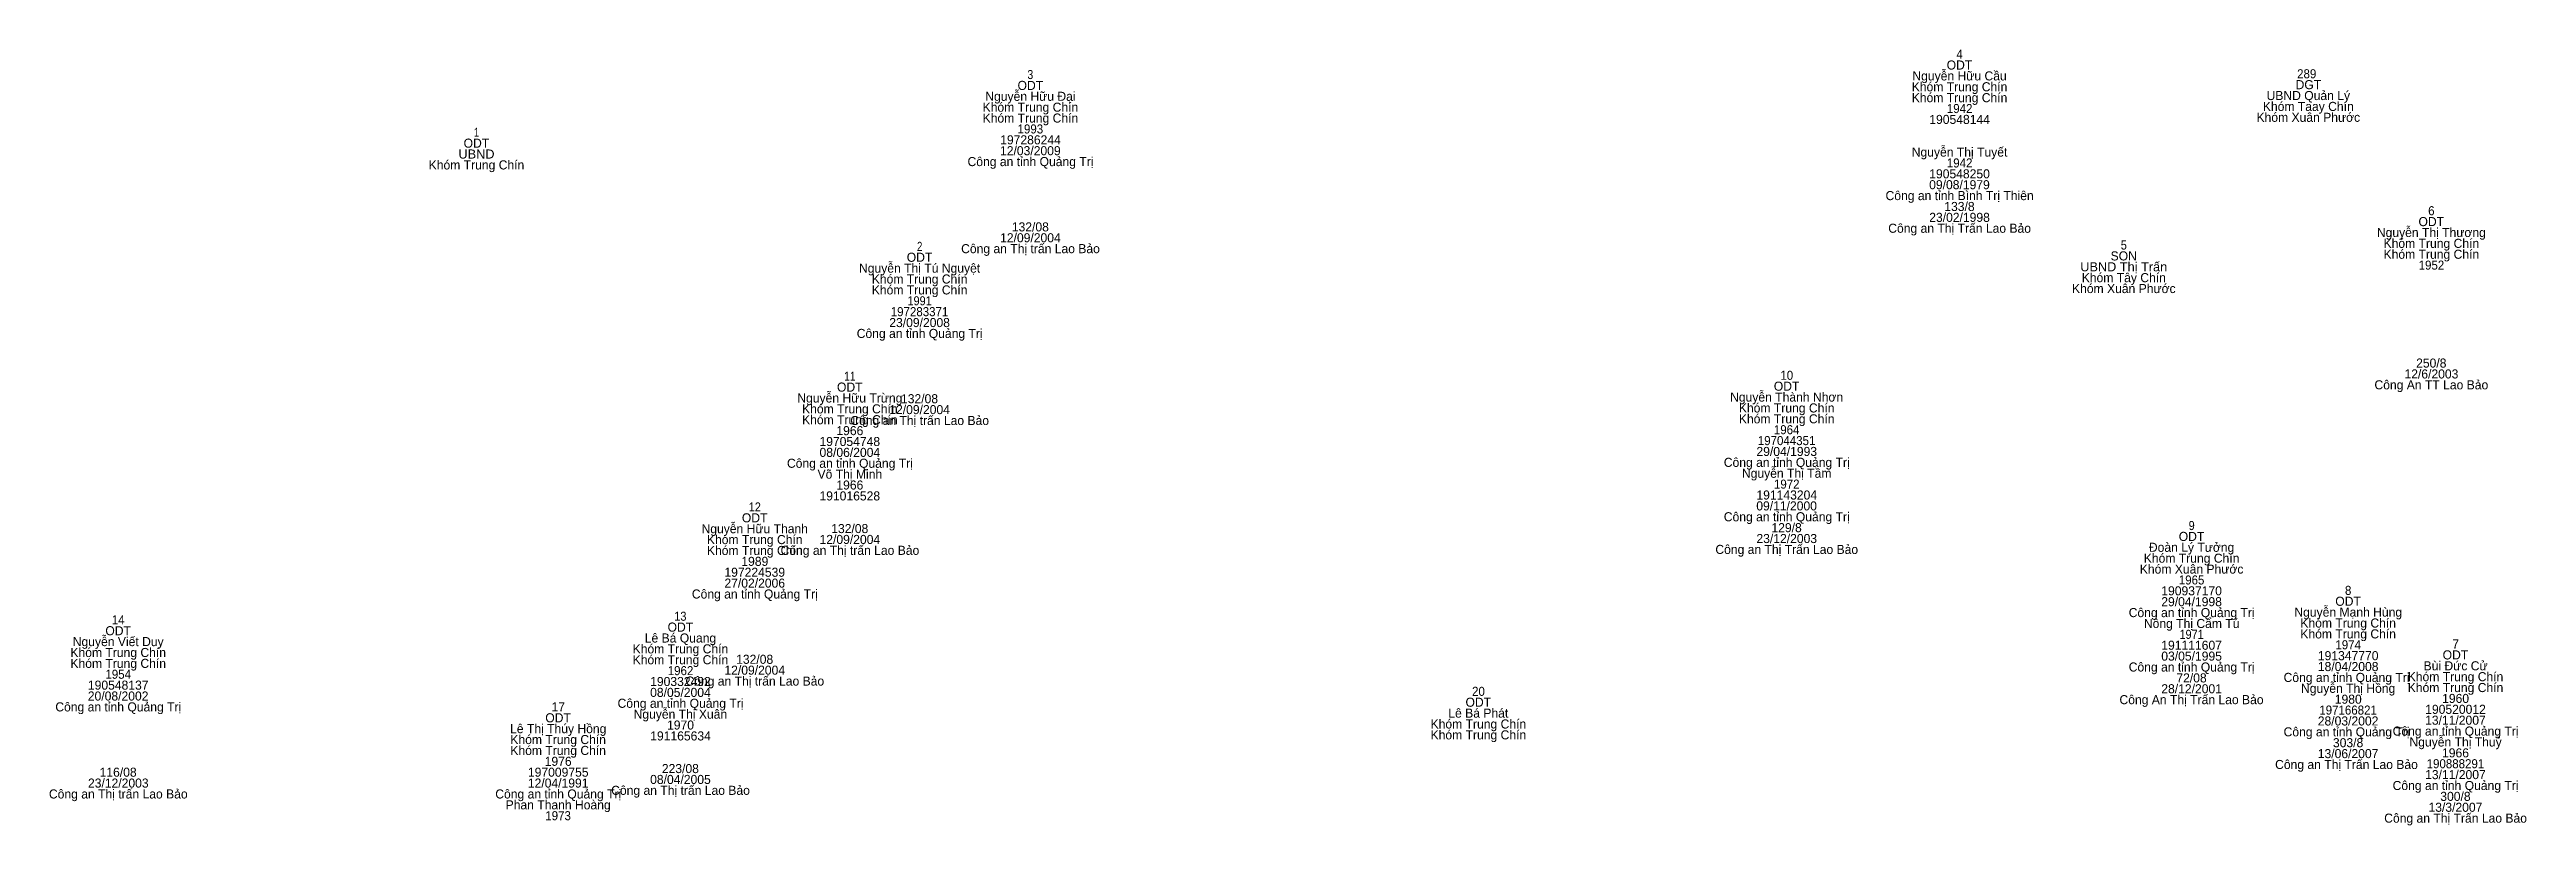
# Model space of a CAD drawing. Header units: metres. Extents: x 536461 to 537503, y 1836996 to 1837501.
# Drawn here: x 537335.6 to 537499.6, y 1837449.3 to 1837500.7 of the extents above; entities that cross this region are included whole.
import ezdxf
from ezdxf.enums import TextEntityAlignment as Align

# ---------------------------------------------------------------- set-up
doc = ezdxf.new("R2010")
doc.units = ezdxf.units.M
doc.header["$LTSCALE"] = 0.24
doc.layers.add('1', color=7, linetype='Continuous')

msp = doc.modelspace()

# ---------------------------------------------------------------- texts
at = {"layer": '1'}
for s, width, p in [('4', 0.9, (537462.09, 1837500.05)), ('3', 0.85, (537400.545, 1837498.7)), ('289 ', 0.95, (537485.19, 1837498.75)), ('1942', 0.95, (537462.095, 1837496.45)), ('1', 0.75, (537363.86, 1837494.88)), ('1993', 0.95, (537400.545, 1837495.1)), ('UBND', 1.05, (537363.86, 1837493.44)), ('1942', 0.95, (537462.095, 1837492.85)), ('6', 0.95, (537493.34, 1837489.69)), ('2', 0.8, (537393.215, 1837487.33)), ('5', 0.9, (537472.97, 1837487.42)), ('UBND Thị Trấn', 1.05, (537472.965, 1837485.98)), ('1952', 0.95, (537493.345, 1837486.09)), ('197283371', 0.95, (537393.205, 1837483.01)), ('1991', 0.9, (537393.21, 1837483.73)), ('11', 0.85, (537388.59, 1837478.74)), ('10', 0.95, (537450.645, 1837478.8)), ('1964', 0.95, (537450.64, 1837475.2)), ('197044351', 0.95, (537450.635, 1837474.48)), ('1972', 0.95, (537450.645, 1837471.6)), ('12', 0.9, (537382.295, 1837470.09)), ('9', 0.9, (537477.465, 1837468.86)), ('1965', 0.95, (537477.46, 1837465.26)), ('8', 0.95, (537487.83, 1837464.57)), ('14', 0.95, (537340.13, 1837462.62)), ('13', 0.9, (537377.365, 1837462.86)), ('1971', 0.9, (537477.46, 1837461.66)), ('1974', 0.95, (537487.83, 1837460.97)), ('1954', 0.95, (537340.13, 1837459.02)), ('1962', 0.95, (537377.375, 1837459.26)), ('20', 0.95, (537430.225, 1837457.89)), ('197166821', 0.95, (537487.825, 1837456.65)), ('190888291', 0.95, (537494.935, 1837453.1)), ('1973', 0.95, (537369.265, 1837449.66))]:
    msp.add_text(s, height=0.6, dxfattribs=dict(at, width=width)).set_placement(p, align=Align.CENTER)
for s, p in [('ODT', (537400.545, 1837497.98)), ('Khóm Trung Chín', (537462.09, 1837497.89)), ('Nguyễn Hữu Cầu', (537462.09, 1837498.61)), ('ODT', (537462.085, 1837499.33)), ('DGT', (537485.195, 1837498.03)), ('Khóm Trung Chín', (537400.55, 1837496.54)), ('Nguyễn Hữu Đại', (537400.55, 1837497.26)), ('Khóm Trung Chín', (537462.09, 1837497.17)), ('Khóm Taay Chín', (537485.19, 1837496.59)), ('UBND Quản Lý', (537485.19, 1837497.31)), ('Khóm Trung Chín', (537400.55, 1837495.82)), ('190548144', (537462.095, 1837495.73)), ('Khóm Xuân Phước', (537485.19, 1837495.87)), ('ODT', (537363.855, 1837494.16)), ('Công an tỉnh Quảng Trị', (537400.555, 1837492.94)), ('12/03/2009', (537400.545, 1837493.66)), ('197286244', (537400.555, 1837494.38)), ('Nguyễn Thị Tuyết', (537462.09, 1837493.57)), ('Khóm Trung Chín', (537363.86, 1837492.72)), ('09/08/1979', (537462.085, 1837491.41)), ('190548250', (537462.09, 1837492.13)), ('Công an tỉnh Bình Trị Thiên', (537462.095, 1837490.69)), ('133/8', (537462.085, 1837489.97)), ('12/09/2004', (537400.55, 1837487.9)), ('132/08', (537400.545, 1837488.62)), ('Công an Thị Trấn Lao Bảo', (537462.095, 1837488.53)), ('23/02/1998', (537462.09, 1837489.25)), ('Nguyễn Thị Thương', (537493.34, 1837488.25)), ('ODT', (537493.335, 1837488.97)), ('ODT', (537393.205, 1837486.61)), ('Công an Thị trấn Lao Bảo', (537400.555, 1837487.18)), ('SON', (537472.965, 1837486.7)), ('Khóm Trung Chín', (537493.34, 1837487.53)), ('Khóm Trung Chín', (537493.34, 1837486.81)), ('Nguyễn Thị Tú Nguyệt', (537393.21, 1837485.89)), ('Khóm Trung Chín', (537393.21, 1837485.17)), ('Khóm Tây Chín', (537472.97, 1837485.26)), ('Khóm Trung Chín', (537393.21, 1837484.45)), ('Khóm Xuân Phước', (537472.97, 1837484.54)), ('Công an tỉnh Quảng Trị', (537393.215, 1837481.57)), ('23/09/2008', (537393.21, 1837482.29)), ('ODT', (537450.635, 1837478.08)), ('Công An TT Lao Bảo', (537493.34, 1837478.17)), ('12/6/2003', (537493.345, 1837478.89)), ('250/8', (537493.335, 1837479.61)), ('Nguyễn Hữu Trừng', (537388.59, 1837477.3)), ('Khóm Trung Chín', (537388.59, 1837476.58)), ('ODT', (537388.585, 1837478.02)), ('12/09/2004', (537393.21, 1837476.53)), ('132/08', (537393.205, 1837477.25)), ('Nguyễn Thành Nhơn', (537450.635, 1837477.36)), ('Khóm Trung Chín', (537450.64, 1837476.64)), ('Khóm Trung Chín', (537388.59, 1837475.86)), ('1966', (537388.59, 1837475.14)), ('Công an Thị trấn Lao Bảo', (537393.215, 1837475.81)), ('Khóm Trung Chín', (537450.64, 1837475.92)), ('08/06/2004', (537388.59, 1837473.7)), ('197054748', (537388.585, 1837474.42)), ('29/04/1993', (537450.645, 1837473.76)), ('Công an tỉnh Quảng Trị', (537388.595, 1837472.98)), ('Võ Thị Minh', (537388.59, 1837472.26)), ('1966', (537388.59, 1837471.54)), ('Công an tỉnh Quảng Trị', (537450.645, 1837473.04)), ('Nguyễn Thị Tầm', (537450.64, 1837472.32)), ('191016528', (537388.585, 1837470.82)), ('09/11/2000', (537450.635, 1837470.16)), ('191143204', (537450.645, 1837470.88)), ('Nguyễn Hữu Thanh', (537382.29, 1837468.65)), ('ODT', (537382.285, 1837469.37)), ('132/08', (537388.585, 1837468.66)), ('Công an tỉnh Quảng Trị', (537450.645, 1837469.44)), ('129/8', (537450.635, 1837468.72)), ('Khóm Trung Chín', (537382.29, 1837467.93)), ('Khóm Trung Chín', (537382.29, 1837467.21)), ('Công an Thị trấn Lao Bảo', (537388.595, 1837467.22)), ('12/09/2004', (537388.59, 1837467.94)), ('Công an Thị Trấn Lao Bảo', (537450.645, 1837467.28)), ('23/12/2003', (537450.645, 1837468)), ('Khóm Trung Chín', (537477.46, 1837466.7)), ('Đoàn Lý Tưởng', (537477.46, 1837467.42)), ('ODT', (537477.455, 1837468.14)), ('27/02/2006', (537382.29, 1837465.05)), ('197224539', (537382.29, 1837465.77)), ('1989', (537382.295, 1837466.49)), ('Khóm Xuân Phước', (537477.46, 1837465.98)), ('Công an tỉnh Quảng Trị', (537382.295, 1837464.33)), ('29/04/1998', (537477.46, 1837463.82)), ('190937170', (537477.46, 1837464.54)), ('ODT', (537487.825, 1837463.85)), ('ODT', (537340.125, 1837461.9)), ('ODT', (537377.365, 1837462.14)), ('Công an tỉnh Quảng Trị', (537477.465, 1837463.1)), ('Nông Thị Cẩm Tú', (537477.465, 1837462.38)), ('Nguyễn Mạnh Hùng', (537487.835, 1837463.13)), ('Khóm Trung Chín', (537487.83, 1837462.41)), ('Khóm Trung Chín', (537487.83, 1837461.69)), ('Khóm Trung Chín', (537340.13, 1837460.46)), ('Nguyễn Viết Duy', (537340.13, 1837461.18)), ('Khóm Trung Chín', (537377.37, 1837460.7)), ('Khóm Trung Chín', (537377.37, 1837459.98)), ('Lê Bá Quang', (537377.37, 1837461.42)), ('132/08', (537382.285, 1837460.01)), ('03/05/1995', (537477.46, 1837460.22)), ('191111607', (537477.46, 1837460.94)), ('191347770', (537487.83, 1837460.25)), ('ODT', (537494.935, 1837460.3)), ('7', (537494.945, 1837461.02)), ('Khóm Trung Chín', (537340.13, 1837459.74)), ('190332492', (537377.37, 1837458.54)), ('Công an Thị trấn Lao Bảo', (537382.295, 1837458.57)), ('12/09/2004', (537382.29, 1837459.29)), ('Công an tỉnh Quảng Trị', (537477.465, 1837459.5)), ('72/08', (537477.455, 1837458.78)), ('Công an tỉnh Quảng Trị ', (537487.835, 1837458.81)), ('18/04/2008', (537487.83, 1837459.53)), ('Khóm Trung Chín', (537494.94, 1837458.86)), ('Bùi Đức Cử', (537494.945, 1837459.58)), ('Công an tỉnh Quảng Trị', (537340.135, 1837456.86)), ('20/08/2002', (537340.125, 1837457.58)), ('190548137', (537340.13, 1837458.3)), ('17', (537369.275, 1837456.86)), ('Công an tỉnh Quảng Trị', (537377.375, 1837457.1)), ('08/05/2004', (537377.37, 1837457.82)), ('ODT', (537430.215, 1837457.17)), ('Công An Thị Trấn Lao Bảo', (537477.455, 1837457.34)), ('28/12/2001', (537477.46, 1837458.06)), ('Nguyễn Thị Hồng', (537487.83, 1837458.09)), ('1980', (537487.835, 1837457.37)), ('Khóm Trung Chín', (537494.94, 1837458.14)), ('1960', (537494.945, 1837457.42)), ('Lê Thị Thúy Hồng', (537369.275, 1837455.42)), ('ODT', (537369.265, 1837456.14)), ('Nguyễn Thị Xuân', (537377.365, 1837456.38)), ('1970', (537377.375, 1837455.66)), ('Khóm Trung Chín', (537430.22, 1837455.73)), ('Lê Bá Phát', (537430.215, 1837456.45)), ('Công an tỉnh Quảng Trị ', (537487.835, 1837455.21)), ('28/03/2002', (537487.825, 1837455.93)), ('Công an tỉnh Quảng Trị', (537494.945, 1837455.26)), ('13/11/2007', (537494.935, 1837455.98)), ('190520012', (537494.94, 1837456.7)), ('Khóm Trung Chín', (537369.27, 1837454.7)), ('Khóm Trung Chín', (537369.27, 1837453.98)), ('191165634', (537377.375, 1837454.94)), ('Khóm Trung Chín', (537430.22, 1837455.01)), ('13/06/2007', (537487.825, 1837453.77)), ('303/8', (537487.825, 1837454.49)), ('Nguyễn Thị Thuỷ', (537494.945, 1837454.54)), ('1966', (537494.94, 1837453.82)), ('23/12/2003', (537340.135, 1837451.82)), ('116/08', (537340.125, 1837452.54)), ('12/04/1991', (537369.27, 1837451.82)), ('197009755', (537369.275, 1837452.54)), ('1976', (537369.27, 1837453.26)), ('08/04/2005', (537377.37, 1837452.06)), ('223/08', (537377.365, 1837452.78)), ('Công an Thị Trấn Lao Bảo ', (537487.83, 1837453.05)), ('13/11/2007', (537494.935, 1837452.38)), ('Công an Thị trấn Lao Bảo', (537340.135, 1837451.1)), ('Công an tỉnh Quảng Trị', (537369.275, 1837451.1)), ('Phan Thanh Hoàng', (537369.27, 1837450.38)), ('Công an Thị trấn Lao Bảo', (537377.375, 1837451.34)), ('Công an tỉnh Quảng Trị', (537494.945, 1837451.66)), ('13/3/2007', (537494.935, 1837450.22)), ('300/8', (537494.935, 1837450.94)), ('Công an Thị Trấn Lao Bảo', (537494.945, 1837449.5))]:
    msp.add_text(s, height=0.6, dxfattribs=at).set_placement(p, align=Align.CENTER)

doc.saveas('drawing.dxf')
